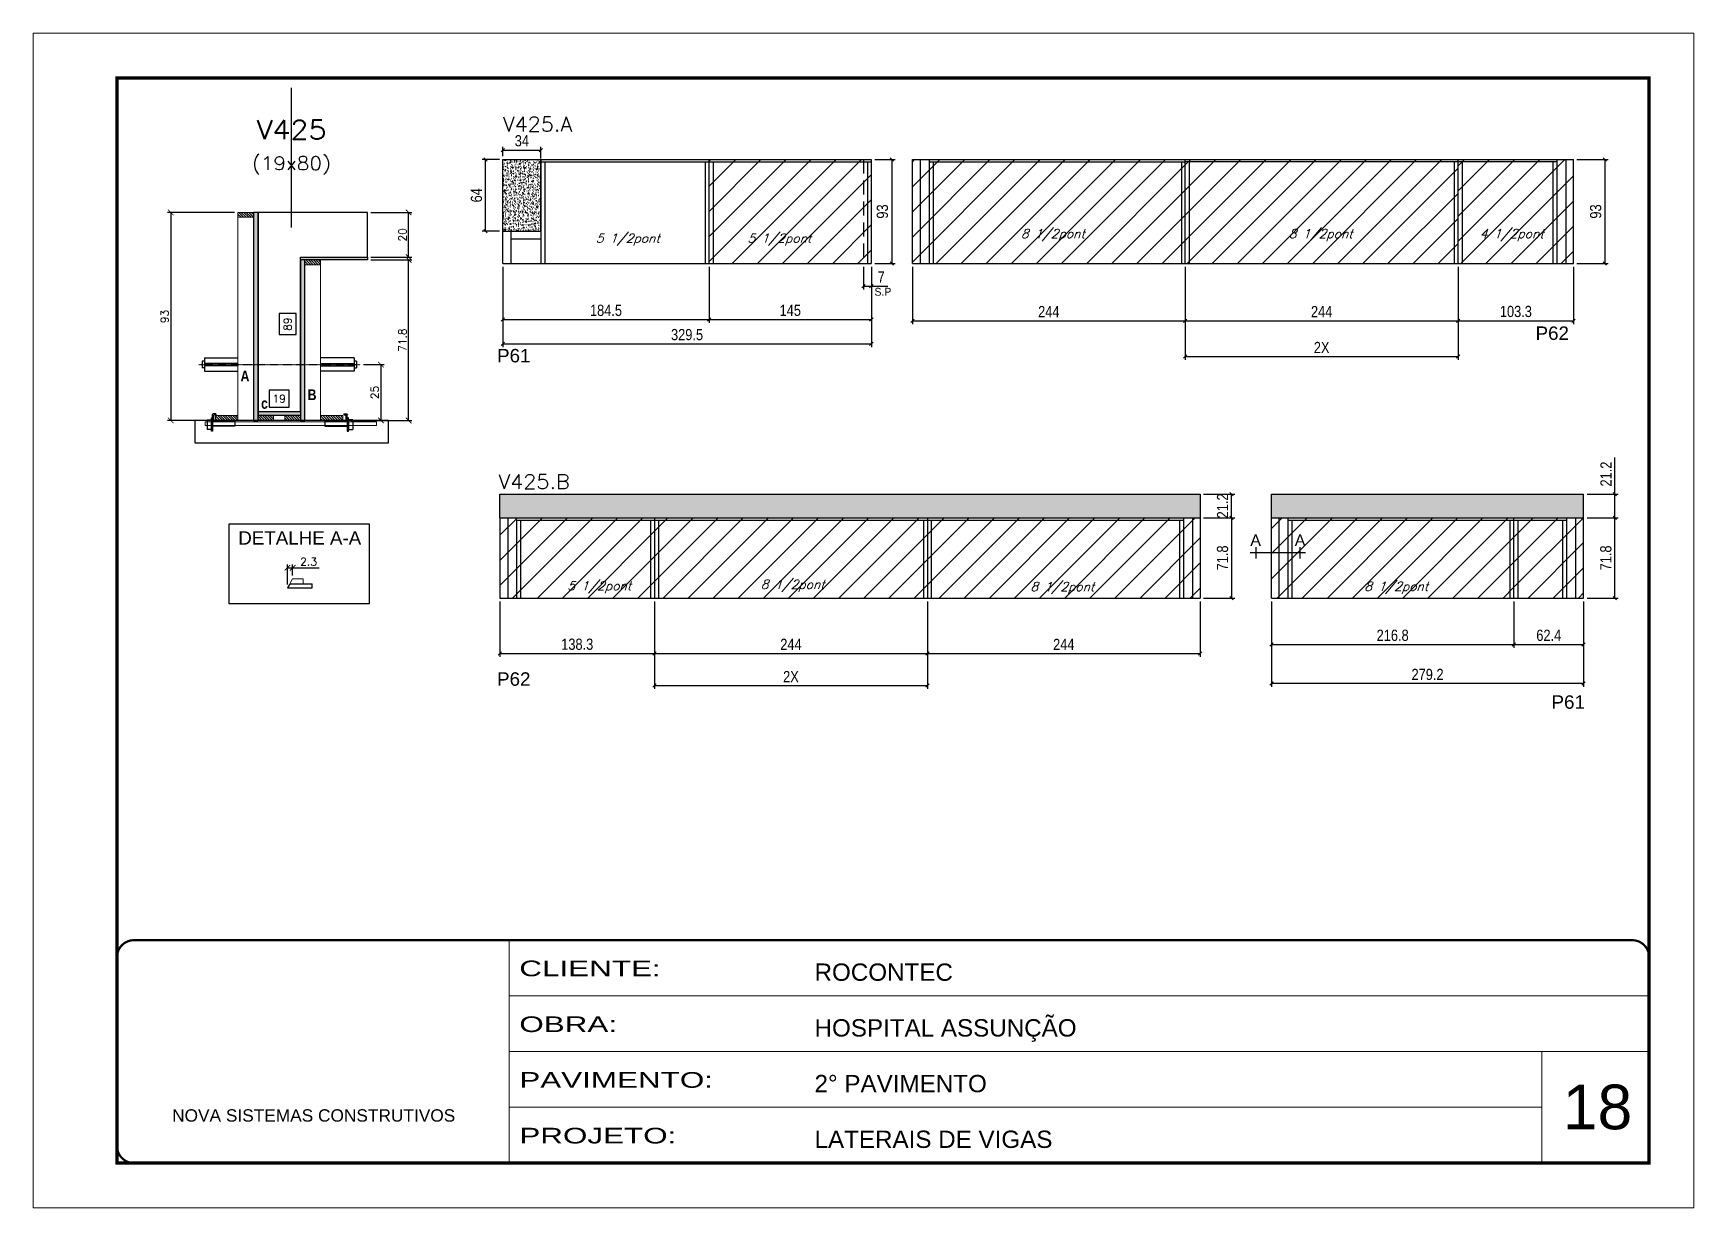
# Model space of a CAD drawing. Extents: x 137137 to 143418, y 10464 to 34486.
# Drawn here: x 138736 to 140221, y 28841 to 29891 of the extents above; entities that cross this region are included whole.
import ezdxf
from ezdxf.enums import TextEntityAlignment as Align

# ---------------------------------------------------------------- set-up
doc = ezdxf.new("R2010")
doc.units = 0
for name, pattern in [('CONTINUO', [0]), ('DASHED', [0.75, 0.5, -0.25]), ('HIDDEN', [0.375, 0.25, -0.125])]:
    doc.linetypes.add(name, pattern=pattern)
for name, color, linetype in [('5', 5, 'Continuous'), ('barrote', 251, 'Continuous'), ('COTA', 241, 'Continuous'), ('Cota Seção (2x)', 4, 'Continuous'), ('detalhes', 4, 'Continuous'), ('Painéis', 200, 'Continuous'), ('presilha', 1, 'Continuous'), ('Reaproveitamento', 251, 'Continuous'), ('SARR_2.2x7', 40, 'Continuous'), ('SARR_3.5x7', 81, 'Continuous'), ('TENSOR', 3, 'Continuous'), ('texto', 7, 'Continuous'), ('Texto de Titulo', 7, 'Continuous'), ('Texto Qtd Sarr', 242, 'Continuous')]:
    doc.layers.add(name, color=color, linetype=linetype)
for name, color, linetype, lineweight in [('CARIMBO', 255, 'Continuous', 9), ('CONCRETO', 251, 'Continuous', 25), ('Folhas', 255, 'Continuous', 9), ('Hachura', 251, 'Continuous', 9), ('Madeira', 126, 'Continuous', 18), ('Sarr 2.2x7', 40, 'Continuous', 9), ('SARRAFO DE PRESSAO', 251, 'DASHED', 9), ('SCO-___-LAJ', 2, 'Continuous', 0), ('Texto Seção', 7, 'Continuous', 15)]:
    doc.layers.add(name, color=color, linetype=linetype, lineweight=lineweight)
doc.styles.add('ARIAL', font='arial.ttf')
doc.styles.add('COTA TECNICA', font='techl___.ttf', dxfattribs={"height": 10})
doc.styles.add('REGUA-120', font='ROMANS.shx', dxfattribs={"height": 15})
doc.styles.add('Romans', font='romans.shx')
doc.styles.add('ROMAS860', font='ROMAS860.SHX')
doc.styles.get("Standard").update_dxf_attribs({"font": 'arial.ttf'})
doc.styles.add('TECNICA', font='techb___.ttf', dxfattribs={"height": 10})
doc.styles.add('Tecnologia', font='')
doc.styles.get('Tecnologia').set_extended_font_data('Forgotten Futurist')
doc.dimstyles.new('Cota Seção (2x)', dxfattribs={"dimtxt": 7, "dimasz": 5, "dimexe": 3, "dimexo": 3, "dimgap": 2, "dimtad": 3, "dimdec": 1, "dimlfac": 0.5, "dimzin": 12, "dimdsep": 46, "dimtxsty": 'Romans', "dimblk": 'ARCHTICK', "dimcen": 0, "dimclrd": 4, "dimclre": 4, "dimclrt": 1, "dimadec": 1, "dimazin": 3, "dimtfac": 1, "dimtdec": 1, "dimtmove": 0, "dimatfit": 3, "dimldrblk": 'OBLIQUE', "dimfxl": 1, "dimtolj": 1, "dimtzin": 12, "dimarcsym": 0})
doc.dimstyles.new('Cota Seção interna', dxfattribs={"dimtxt": 7, "dimasz": 6, "dimexe": 0.18, "dimexo": 2, "dimgap": -4, "dimtad": 3, "dimdec": 1, "dimlfac": 0.5, "dimzin": 12, "dimdsep": 46, "dimtxsty": 'Romans', "dimblk": 'ARCHTICK', "dimcen": 0.09, "dimse1": 1, "dimse2": 1, "dimsd1": 1, "dimsd2": 1, "dimclrd": 180, "dimclre": 5, "dimclrt": 1, "dimadec": 0, "dimazin": 3, "dimtfac": 1, "dimtdec": 1, "dimtofl": 0, "dimtmove": 0, "dimatfit": 3, "dimldrblk": 'ARCHTICK', "dimfxl": 1, "dimtolj": 1, "dimtzin": 0, "dimarcsym": 0})
doc.dimstyles.new('PAINEL', dxfattribs={"dimtxt": 10, "dimasz": 3, "dimexe": 3, "dimexo": 3, "dimgap": 3, "dimtad": 1, "dimdec": 1, "dimzin": 12, "dimdsep": 46, "dimtxsty": 'COTA TECNICA', "dimblk1": 'OBLIQUE', "dimblk2": 'OBLIQUE', "dimsah": 1, "dimcen": 0.9, "dimclrd": 4, "dimclre": 4, "dimclrt": 240, "dimadec": 1, "dimazin": 3, "dimtfac": 1, "dimtdec": 1, "dimtmove": 0, "dimatfit": 3, "dimfxl": 1, "dimtolj": 1, "dimtzin": 12, "dimarcsym": 0})
pattern_1 = [(45, (-1241.692, -2079.032), (-11.2253202, 11.2253202), [])]
pattern_2 = [(45, (1680.543, 47.504), (-11.2253202, 11.2253202), [])]
pattern_3 = [(45, (1646.038, 47.504), (-11.2253202, 11.2253202), [])]

msp = doc.modelspace()

# ---------------------------------------------------------------- texts
at = {"layer": '5', "linetype": 'Continuous'}
for s, p in [('P62', (140079.31, 29617.32)), ('P61', (139150.63, 29597.25)), ('P62', (139150.63, 29308.15)), ('P61', (140093.58, 29287.57))]:
    msp.add_text(s, height=12, rotation=0.00004, dxfattribs=at).set_placement(p)
at = {"layer": '5', "color": 7, "linetype": 'Continuous'}
msp.add_text('DETALHE A-A', height=12, rotation=359.99996, dxfattribs=at).set_placement((138919.18, 29434.29))
at = {"layer": 'CARIMBO', "style": 'ARIAL'}
msp.add_text('18', height=40, dxfattribs=at).set_placement((140103.65, 28911.62))
at = {"layer": 'detalhes', "style": 'TECNICA'}
for s, p in [('A', (138921.21, 29580.32)), ('B', (138981.18, 29563.48)), ('c', (138939.54, 29555.78))]:
    msp.add_text(s, height=9.6, rotation=360, dxfattribs=at).set_placement(p)
at = {"layer": 'detalhes', "color": 0, "linetype": 'Continuous', "style": 'ARIAL'}
for p in [(139828.95, 29438.33), (139868.71, 29438.33)]:
    msp.add_text('A', height=10.22, dxfattribs=at).set_placement(p, align=Align.MIDDLE_CENTER)
at = {"layer": 'texto', "color": 2, "char_height": 8, "attachment_point": 5, "style": 'Romans'}
for s, insert in [('{\\Q19;\\C256;8 1/2pont}', (139647.64, 29711.01)), ('{\\Q19;\\C256;8 1/2pont}', (139887.14, 29711.01)), ('{\\Q19;\\C256;4 1/2pont}', (140058, 29711.01)), ('{\\Q19;\\C256;5 1/2pont}', (139267.53, 29706.93)), ('{\\Q19;\\C256;5 1/2pont}', (139403.08, 29706.93)), ('{\\Q19;\\C256;5 1/2pont}', (139241.95, 29396.15)), ('{\\Q19;\\C256;8 1/2pont}', (139415, 29397.5)), ('{\\Q19;\\C256;8 1/2pont}', (139656.11, 29395.5)), ('{\\Q19;\\C256;8 1/2pont}', (139954.72, 29395.79))]:
    msp.add_mtext(s, dxfattribs=dict(at, insert=insert))
at = {"layer": 'texto', "color": 4, "insert": (139495.65, 29660.32), "char_height": 7, "attachment_point": 5, "style": 'ROMAS860'}
msp.add_mtext('S.P', dxfattribs=at)
at = {"layer": 'Texto Seção', "style": 'REGUA-120', "width": 1.05}
for s, p in [('V425.A', (139155.76, 29803.74)), ('V425.B', (139151.82, 29484.13))]:
    msp.add_text(s, height=13, dxfattribs=at).set_placement(p)

# ---------------------------------------------------------------- blocks, each defined once
blk = doc.blocks.new('9999999999')
at = {"color": 30, "linetype": 'CONTINUO'}
for p, q in [((98564.6, 34230.2), (98564.6, 34429.4)), ((98564.6, 34379.6), (99584, 34379.6)), ((98564.6, 34329.8), (99488, 34329.8)), ((99584, 34329.8), (99488, 34329.8)), ((99488, 34329.8), (99488, 34230.2)), ((98564.6, 34280), (99488, 34280))]:
    blk.add_line(p, q, dxfattribs=at)
at = {"color": 30, "linetype": 'CONTINUO', "const_width": 2}
blk.add_lwpolyline([(99584, 34230.2), (99584, 34414.4, 0.414214), (99569, 34429.4), (98229, 34429.4, 0.414214), (98214, 34414.4), (98214, 34245.2, 0.414214), (98229, 34230.2), (99584, 34230.2)], format="xyb", dxfattribs=at)
at = {"layer": 'Folhas'}
blk.add_lwpolyline([(98139, 34190.2), (99624, 34190.2), (99624, 35240.2), (98139, 35240.2)], close=True, dxfattribs=at)
at = {"layer": 'Folhas', "color": 30, "const_width": 3}
blk.add_lwpolyline([(98214, 34230.2), (99584, 34230.2), (99584, 35200.2), (98214, 35200.2)], close=True, dxfattribs=at)
at = {"color": 7, "linetype": 'Continuous', "ltscale": 5, "style": 'ARIAL'}
for s, height, p in [('ROCONTEC', 15.48, (98837.7, 34393.1)), ('HOSPITAL ASSUNÇÃO', 15.483, (98837.7, 34343.3)), ('2° PAVIMENTO', 15.483, (98837.7, 34293.5)), ('NOVA SISTEMAS CONSTRUTIVOS', 11.059, (98263.2, 34267.2)), ('LATERAIS DE VIGAS', 15.483, (98837.7, 34243.7))]:
    blk.add_text(s, height=height, dxfattribs=at).set_placement(p)
at = {"layer": 'Folhas', "color": 7, "style": 'Tecnologia', "width": 1.5}
for s, p in [('CLIENTE:', (98573.7, 34397.2)), ('OBRA:', (98573.7, 34347.3)), ('PAVIMENTO:', (98573.7, 34297.5)), ('PROJETO:', (98573.7, 34247.7))]:
    blk.add_text(s, height=14, dxfattribs=at).set_placement(p)
blk = doc.blocks.new('titulo1')
at = {"layer": 'Defpoints', "color": 252, "linetype": 'HIDDEN', "ltscale": 2}
blk.add_line((0, 0), (0, 125), dxfattribs=at)
at = {"layer": 'Defpoints', "style": 'Romans', "oblique": 15}
blk.add_attdef('FOLHA', text='', height=10, dxfattribs=at).set_placement((0, 15.6), align=Align.MIDDLE_CENTER)
at = {"layer": 'Texto Qtd Sarr', "color": 3, "style": 'Romans', "oblique": 15}
for tag, height, p in [('TITULO', 17, (0, 71.4)), ('SEÇÃO', 12, (0, 41.5))]:
    blk.add_attdef(tag, text='', height=height, dxfattribs=at).set_placement(p, align=Align.MIDDLE_CENTER)
blk = doc.blocks.new('_ArchTick')
at = {"color": 0, "linetype": 'ByBlock', "const_width": 0.15}
blk.add_lwpolyline([(-0.5, -0.5), (0.5, 0.5)], dxfattribs=at)
blk = doc.blocks.new('*D123')
at = {"layer": 'COTA', "color": 4, "lineweight": -2, "transparency": 16777216}
for p, q in [((139037.8, 29688.9), (139074.5, 29688.9)), ((139071.5, 29545.3), (139071.5, 29688.9)), ((139020.2, 29545.3), (139074.5, 29545.3))]:
    blk.add_line(p, q, dxfattribs=at)
at = {"layer": 'Defpoints', "color": 0, "transparency": 16777216}
for p in [(139034.8, 29688.9), (139071.5, 29688.9), (139017.2, 29545.3)]:
    blk.add_point(p, dxfattribs=at)
at = {"layer": 'COTA', "color": 4, "lineweight": -2, "transparency": 16777216, "xscale": 5, "yscale": 5, "zscale": 5}
for p, rotation in [((139071.5, 29688.9), 90), ((139071.5, 29545.3), 270)]:
    blk.add_blockref('_ArchTick', p, dxfattribs=dict(at, rotation=rotation))
at = {"layer": 'COTA', "color": 1, "transparency": 16777216, "insert": (139066, 29617.1), "char_height": 7, "attachment_point": 5, "rotation": 90, "style": 'Romans'}
blk.add_mtext('\\A1;71.8', dxfattribs=at)
blk = doc.blocks.new('_Oblique')
at = {"color": 0, "linetype": 'ByBlock', "lineweight": -2}
blk.add_line((-0.5, -0.5), (0.5, 0.5), dxfattribs=at)
blk = doc.blocks.new('*D124')
at = {"layer": 'COTA', "color": 4, "lineweight": -2, "transparency": 16777216}
for p, q in [((139037.8, 29731.3), (139074.5, 29731.3)), ((139071.5, 29691.3), (139071.5, 29731.3)), ((139037.8, 29691.3), (139074.5, 29691.3))]:
    blk.add_line(p, q, dxfattribs=at)
at = {"layer": 'Defpoints', "color": 0, "transparency": 16777216}
for p in [(139034.8, 29731.3), (139071.5, 29731.3), (139034.8, 29691.3)]:
    blk.add_point(p, dxfattribs=at)
at = {"layer": 'COTA', "color": 4, "lineweight": -2, "transparency": 16777216, "xscale": 5, "yscale": 5, "zscale": 5}
for p, rotation in [((139071.5, 29731.3), 90), ((139071.5, 29691.3), 270)]:
    blk.add_blockref('_ArchTick', p, dxfattribs=dict(at, rotation=rotation))
at = {"layer": 'COTA', "color": 1, "transparency": 16777216, "insert": (139066, 29711.3), "char_height": 7, "attachment_point": 5, "rotation": 90, "style": 'Romans'}
blk.add_mtext('\\A1;20', dxfattribs=at)
blk = doc.blocks.new('*D125')
at = {"layer": 'Cota Seção (2x)', "color": 180, "lineweight": -2, "transparency": 16777216}
for p, q in [((138970.8, 29641), (138955.8, 29641)), ((138955.8, 29641), (138955.8, 29622)), ((138970.8, 29622), (138970.8, 29641)), ((138955.8, 29622), (138970.8, 29622))]:
    blk.add_line(p, q, dxfattribs=at)
at = {"layer": 'Defpoints', "color": 0, "transparency": 16777216}
for p in [(138974.8, 29731.3), (138974.8, 29731.3), (138974.8, 29553.3)]:
    blk.add_point(p, dxfattribs=at)
at = {"layer": 'Cota Seção (2x)', "color": 1, "transparency": 16777216, "insert": (138963.3, 29631.5), "char_height": 7, "attachment_point": 5, "rotation": 90, "style": 'Romans'}
blk.add_mtext('\\A1;89', dxfattribs=at)
blk = doc.blocks.new('PRESILHA METÁLICA 1')
at = {"layer": 'presilha'}
for p, q in [((0, 13), (6, 13)), ((0, 13), (0, 0)), ((6, 0), (0, 0)), ((6, 15.5), (7.5, 15.5)), ((6, -2.5), (6, 15.5)), ((6, 13), (6, 0)), ((7.5, 10.6), (7.5, 19.9)), ((7.5, 15.5), (7.5, -2.5)), ((37.5, 4.1), (7.5, 4.1)), ((12, 21), (8.6, 21)), ((9, 11.6), (9, 18.9)), ((12, 19.5), (9.6, 19.5)), ((37.5, 11), (9.6, 11)), ((12, 21), (12, 19.5)), ((37.5, 11), (37.5, 4.1)), ((7.5, -2.5), (6, -2.5))]:
    blk.add_line(p, q, dxfattribs=at)
for centre, radius, start, end in [((8.6, 19.9), 1.14, 90, 180), ((9.6, 18.9), 0.57, 90, 180), ((9.6, 11.6), 0.57, 180, 270)]:
    blk.add_arc(centre, radius, start, end, dxfattribs=at)
blk = doc.blocks.new('*D126')
at = {"layer": 'Cota Seção (2x)', "color": 180, "lineweight": -2, "transparency": 16777216}
for p, q in [((138964.8, 29572.3), (138946.8, 29572.3)), ((138946.8, 29572.3), (138946.8, 29557.3)), ((138964.8, 29557.3), (138964.8, 29572.3)), ((138946.8, 29557.3), (138964.8, 29557.3))]:
    blk.add_line(p, q, dxfattribs=at)
at = {"layer": 'Defpoints', "color": 0, "transparency": 16777216}
for p in [(138974.8, 29553.3), (138936.8, 29545.3), (138974.8, 29545.3)]:
    blk.add_point(p, dxfattribs=at)
at = {"layer": 'Cota Seção (2x)', "color": 1, "transparency": 16777216, "insert": (138955.8, 29564.8), "char_height": 7, "attachment_point": 5, "style": 'Romans'}
blk.add_mtext('\\A1;19', dxfattribs=at)
blk = doc.blocks.new('*D127')
at = {"layer": 'COTA', "color": 4, "lineweight": -2, "transparency": 16777216}
for p, q in [((138915.8, 29731.3), (138855.8, 29731.3)), ((138858.8, 29731.3), (138858.8, 29545.3)), ((138915.8, 29545.3), (138855.8, 29545.3))]:
    blk.add_line(p, q, dxfattribs=at)
at = {"layer": 'Defpoints', "color": 0, "transparency": 16777216}
for p in [(138918.8, 29731.3), (138858.8, 29545.3), (138918.8, 29545.3)]:
    blk.add_point(p, dxfattribs=at)
at = {"layer": 'COTA', "color": 4, "lineweight": -2, "transparency": 16777216, "xscale": 5, "yscale": 5, "zscale": 5}
for p, rotation in [((138858.8, 29731.3), 90), ((138858.8, 29545.3), 270)]:
    blk.add_blockref('_ArchTick', p, dxfattribs=dict(at, rotation=rotation))
at = {"layer": 'COTA', "color": 1, "transparency": 16777216, "insert": (138853.3, 29638.3), "char_height": 7, "attachment_point": 5, "rotation": 90, "style": 'Romans'}
blk.add_mtext('\\A1;93', dxfattribs=at)
blk = doc.blocks.new('*D128')
at = {"layer": 'COTA', "color": 4, "lineweight": -2, "transparency": 16777216}
for p, q in [((139031.1, 29595.3), (139049.7, 29595.3)), ((139046.7, 29595.3), (139046.7, 29545.3)), ((139031.1, 29545.3), (139049.7, 29545.3))]:
    blk.add_line(p, q, dxfattribs=at)
at = {"layer": 'Defpoints', "color": 0, "transparency": 16777216}
for p in [(139028.1, 29595.3), (139028.1, 29545.3), (139046.7, 29545.3)]:
    blk.add_point(p, dxfattribs=at)
at = {"layer": 'COTA', "color": 4, "lineweight": -2, "transparency": 16777216, "xscale": 5, "yscale": 5, "zscale": 5}
for p, rotation in [((139046.7, 29595.3), 90), ((139046.7, 29545.3), 270)]:
    blk.add_blockref('_ArchTick', p, dxfattribs=dict(at, rotation=rotation))
at = {"layer": 'COTA', "color": 1, "transparency": 16777216, "insert": (139041.2, 29570.3), "char_height": 7, "attachment_point": 5, "rotation": 90, "style": 'Romans'}
blk.add_mtext('\\A1;25', dxfattribs=at)
blk = doc.blocks.new('*D131')
at = {"layer": 'COTA', "color": 4, "lineweight": -2, "ltscale": 25, "transparency": 16777216}
for p, q in [((139522, 29682.6), (139522, 29631.5)), ((139766, 29682.6), (139766, 29631.5)), ((139522, 29634.5), (139766, 29634.5))]:
    blk.add_line(p, q, dxfattribs=at)
at = {"layer": 'Defpoints', "color": 0, "ltscale": 25, "transparency": 16777216}
for p in [(139522, 29685.6), (139766, 29685.6), (139766, 29634.5)]:
    blk.add_point(p, dxfattribs=at)
at = {"layer": 'COTA', "color": 4, "lineweight": -2, "ltscale": 25, "transparency": 16777216, "xscale": 3, "yscale": 3, "zscale": 3, "rotation": 180}
blk.add_blockref('_Oblique', (139522, 29634.5), dxfattribs=at)
at = {"layer": 'COTA', "color": 4, "lineweight": -2, "ltscale": 25, "transparency": 16777216, "xscale": 3, "yscale": 3, "zscale": 3}
blk.add_blockref('_Oblique', (139766, 29634.5), dxfattribs=at)
at = {"layer": 'COTA', "color": 240, "ltscale": 25, "transparency": 16777216, "insert": (139644, 29642.6), "char_height": 10, "attachment_point": 5, "style": 'COTA TECNICA'}
blk.add_mtext('\\A1;244', dxfattribs=at)
blk = doc.blocks.new('*D132')
at = {"layer": 'COTA', "color": 4, "lineweight": -2, "ltscale": 25, "transparency": 16777216}
for p, q in [((139766, 29682.6), (139766, 29631.5)), ((140010, 29682.6), (140010, 29631.5)), ((139766, 29634.5), (140010, 29634.5))]:
    blk.add_line(p, q, dxfattribs=at)
at = {"layer": 'Defpoints', "color": 0, "ltscale": 25, "transparency": 16777216}
for p in [(139766, 29685.6), (140010, 29685.6), (140010, 29634.5)]:
    blk.add_point(p, dxfattribs=at)
at = {"layer": 'COTA', "color": 4, "lineweight": -2, "ltscale": 25, "transparency": 16777216, "xscale": 3, "yscale": 3, "zscale": 3, "rotation": 180}
blk.add_blockref('_Oblique', (139766, 29634.5), dxfattribs=at)
at = {"layer": 'COTA', "color": 4, "lineweight": -2, "ltscale": 25, "transparency": 16777216, "xscale": 3, "yscale": 3, "zscale": 3}
blk.add_blockref('_Oblique', (140010, 29634.5), dxfattribs=at)
at = {"layer": 'COTA', "color": 240, "ltscale": 25, "transparency": 16777216, "insert": (139888, 29642.6), "char_height": 10, "attachment_point": 5, "style": 'COTA TECNICA'}
blk.add_mtext('\\A1;244', dxfattribs=at)
blk = doc.blocks.new('*D133')
at = {"layer": 'COTA', "color": 4, "lineweight": -2, "ltscale": 25, "transparency": 16777216}
for p, q in [((140116.3, 29778.6), (140144.3, 29778.6)), ((140141.3, 29778.6), (140141.3, 29685.6)), ((140116.3, 29685.6), (140144.3, 29685.6))]:
    blk.add_line(p, q, dxfattribs=at)
at = {"layer": 'Defpoints', "color": 0, "ltscale": 25, "transparency": 16777216}
for p in [(140113.3, 29778.6), (140113.3, 29685.6), (140141.3, 29685.6)]:
    blk.add_point(p, dxfattribs=at)
at = {"layer": 'COTA', "color": 4, "lineweight": -2, "ltscale": 25, "transparency": 16777216, "xscale": 3, "yscale": 3, "zscale": 3}
for p, rotation in [((140141.3, 29778.6), 90), ((140141.3, 29685.6), 270)]:
    blk.add_blockref('_Oblique', p, dxfattribs=dict(at, rotation=rotation))
at = {"layer": 'COTA', "color": 240, "ltscale": 25, "transparency": 16777216, "insert": (140133.1, 29732.1), "char_height": 10, "attachment_point": 5, "rotation": 90, "style": 'COTA TECNICA'}
blk.add_mtext('\\A1;93', dxfattribs=at)
blk = doc.blocks.new('*D129')
at = {"layer": 'COTA', "color": 4, "lineweight": -2, "ltscale": 25, "transparency": 16777216}
for p, q in [((139766, 29682.6), (139766, 29599.5)), ((140010, 29682.6), (140010, 29599.5)), ((139766, 29602.5), (140010, 29602.5))]:
    blk.add_line(p, q, dxfattribs=at)
at = {"layer": 'Defpoints', "color": 0, "ltscale": 25, "transparency": 16777216}
for p in [(139766, 29685.6), (140010, 29685.6), (140010, 29602.5)]:
    blk.add_point(p, dxfattribs=at)
at = {"layer": 'COTA', "color": 4, "lineweight": -2, "ltscale": 25, "transparency": 16777216, "xscale": 3, "yscale": 3, "zscale": 3, "rotation": 180}
blk.add_blockref('_Oblique', (139766, 29602.5), dxfattribs=at)
at = {"layer": 'COTA', "color": 4, "lineweight": -2, "ltscale": 25, "transparency": 16777216, "xscale": 3, "yscale": 3, "zscale": 3}
blk.add_blockref('_Oblique', (140010, 29602.5), dxfattribs=at)
at = {"layer": 'COTA', "color": 240, "ltscale": 25, "transparency": 16777216, "insert": (139888, 29610.5), "char_height": 10, "attachment_point": 5, "style": 'COTA TECNICA'}
blk.add_mtext('\\A1;2X', dxfattribs=at)
blk = doc.blocks.new('*D130')
at = {"layer": 'COTA', "color": 4, "lineweight": -2, "ltscale": 25, "transparency": 16777216}
for p, q in [((140010, 29682.6), (140010, 29631.5)), ((140113.3, 29682.6), (140113.3, 29631.5)), ((140010, 29634.5), (140113.3, 29634.5))]:
    blk.add_line(p, q, dxfattribs=at)
at = {"layer": 'Defpoints', "color": 0, "ltscale": 25, "transparency": 16777216}
for p in [(140010, 29685.6), (140113.3, 29685.6), (140113.3, 29634.5)]:
    blk.add_point(p, dxfattribs=at)
at = {"layer": 'COTA', "color": 4, "lineweight": -2, "ltscale": 25, "transparency": 16777216, "xscale": 3, "yscale": 3, "zscale": 3, "rotation": 180}
blk.add_blockref('_Oblique', (140010, 29634.5), dxfattribs=at)
at = {"layer": 'COTA', "color": 4, "lineweight": -2, "ltscale": 25, "transparency": 16777216, "xscale": 3, "yscale": 3, "zscale": 3}
blk.add_blockref('_Oblique', (140113.3, 29634.5), dxfattribs=at)
at = {"layer": 'COTA', "color": 240, "ltscale": 25, "transparency": 16777216, "insert": (140061.7, 29642.7), "char_height": 10, "attachment_point": 5, "style": 'COTA TECNICA'}
blk.add_mtext('\\A1;103.3', dxfattribs=at)
blk = doc.blocks.new('*D134')
at = {"layer": 'COTA', "color": 4, "lineweight": -2, "ltscale": 25, "transparency": 16777216}
for p, q in [((139488.3, 29778.6), (139506.5, 29778.6)), ((139503.5, 29778.6), (139503.5, 29685.6)), ((139488.3, 29685.6), (139506.5, 29685.6))]:
    blk.add_line(p, q, dxfattribs=at)
at = {"layer": 'Defpoints', "color": 0, "ltscale": 25, "transparency": 16777216}
for p in [(139485.3, 29778.6), (139485.3, 29685.6), (139503.5, 29685.6)]:
    blk.add_point(p, dxfattribs=at)
at = {"layer": 'COTA', "color": 4, "lineweight": -2, "ltscale": 25, "transparency": 16777216, "xscale": 3, "yscale": 3, "zscale": 3}
for p, rotation in [((139503.5, 29778.6), 90), ((139503.5, 29685.6), 270)]:
    blk.add_blockref('_Oblique', p, dxfattribs=dict(at, rotation=rotation))
at = {"layer": 'COTA', "color": 240, "ltscale": 25, "transparency": 16777216, "insert": (139495.2, 29732.1), "char_height": 10, "attachment_point": 5, "rotation": 90, "style": 'COTA TECNICA'}
blk.add_mtext('\\A1;93', dxfattribs=at)
blk = doc.blocks.new('*D137')
at = {"layer": 'COTA', "color": 4, "lineweight": -2, "ltscale": 25, "transparency": 16777216}
for p, q in [((139155.8, 29682.6), (139155.8, 29610.7)), ((139485.3, 29682.6), (139485.3, 29610.7)), ((139155.8, 29613.7), (139485.3, 29613.7))]:
    blk.add_line(p, q, dxfattribs=at)
at = {"layer": 'Defpoints', "color": 0, "ltscale": 25, "transparency": 16777216}
for p in [(139155.8, 29685.6), (139485.3, 29685.6), (139485.3, 29613.7)]:
    blk.add_point(p, dxfattribs=at)
at = {"layer": 'COTA', "color": 4, "lineweight": -2, "ltscale": 25, "transparency": 16777216, "xscale": 3, "yscale": 3, "zscale": 3, "rotation": 180}
blk.add_blockref('_Oblique', (139155.8, 29613.7), dxfattribs=at)
at = {"layer": 'COTA', "color": 4, "lineweight": -2, "ltscale": 25, "transparency": 16777216, "xscale": 3, "yscale": 3, "zscale": 3}
blk.add_blockref('_Oblique', (139485.3, 29613.7), dxfattribs=at)
at = {"layer": 'COTA', "color": 240, "ltscale": 25, "transparency": 16777216, "insert": (139320.5, 29622), "char_height": 10, "attachment_point": 5, "style": 'COTA TECNICA'}
blk.add_mtext('\\A1;329.5', dxfattribs=at)
blk = doc.blocks.new('*D138')
at = {"layer": 'COTA', "color": 4, "lineweight": -2, "ltscale": 25, "transparency": 16777216}
for p, q in [((139155.8, 29682.6), (139155.8, 29632.6)), ((139340.3, 29682.6), (139340.3, 29632.6)), ((139155.8, 29635.6), (139340.3, 29635.6))]:
    blk.add_line(p, q, dxfattribs=at)
at = {"layer": 'Defpoints', "color": 0, "ltscale": 25, "transparency": 16777216}
for p in [(139155.8, 29685.6), (139340.3, 29685.6), (139340.3, 29635.6)]:
    blk.add_point(p, dxfattribs=at)
at = {"layer": 'COTA', "color": 4, "lineweight": -2, "ltscale": 25, "transparency": 16777216, "xscale": 3, "yscale": 3, "zscale": 3, "rotation": 180}
blk.add_blockref('_Oblique', (139155.8, 29635.6), dxfattribs=at)
at = {"layer": 'COTA', "color": 4, "lineweight": -2, "ltscale": 25, "transparency": 16777216, "xscale": 3, "yscale": 3, "zscale": 3}
blk.add_blockref('_Oblique', (139340.3, 29635.6), dxfattribs=at)
at = {"layer": 'COTA', "color": 240, "ltscale": 25, "transparency": 16777216, "insert": (139248, 29643.7), "char_height": 10, "attachment_point": 5, "style": 'COTA TECNICA'}
blk.add_mtext('\\A1;184.5', dxfattribs=at)
blk = doc.blocks.new('*D139')
at = {"layer": 'COTA', "color": 4, "lineweight": -2, "ltscale": 25, "transparency": 16777216}
for p, q in [((139340.3, 29682.6), (139340.3, 29632.6)), ((139485.3, 29682.6), (139485.3, 29632.6)), ((139340.3, 29635.6), (139485.3, 29635.6))]:
    blk.add_line(p, q, dxfattribs=at)
at = {"layer": 'Defpoints', "color": 0, "ltscale": 25, "transparency": 16777216}
for p in [(139340.3, 29685.6), (139485.3, 29685.6), (139485.3, 29635.6)]:
    blk.add_point(p, dxfattribs=at)
at = {"layer": 'COTA', "color": 4, "lineweight": -2, "ltscale": 25, "transparency": 16777216, "xscale": 3, "yscale": 3, "zscale": 3, "rotation": 180}
blk.add_blockref('_Oblique', (139340.3, 29635.6), dxfattribs=at)
at = {"layer": 'COTA', "color": 4, "lineweight": -2, "ltscale": 25, "transparency": 16777216, "xscale": 3, "yscale": 3, "zscale": 3}
blk.add_blockref('_Oblique', (139485.3, 29635.6), dxfattribs=at)
at = {"layer": 'COTA', "color": 240, "ltscale": 25, "transparency": 16777216, "insert": (139412.8, 29643.7), "char_height": 10, "attachment_point": 5, "style": 'COTA TECNICA'}
blk.add_mtext('\\A1;145', dxfattribs=at)
blk = doc.blocks.new('*D140')
at = {"layer": 'COTA', "color": 4, "lineweight": -2, "ltscale": 25, "transparency": 16777216}
for p, q in [((139153.1, 29383.5), (139153.1, 29334)), ((139291.4, 29383.5), (139291.4, 29334)), ((139153.1, 29337), (139291.4, 29337))]:
    blk.add_line(p, q, dxfattribs=at)
at = {"layer": 'Defpoints', "color": 0, "ltscale": 25, "transparency": 16777216}
for p in [(139153.1, 29386.5), (139291.4, 29386.5), (139291.4, 29337)]:
    blk.add_point(p, dxfattribs=at)
at = {"layer": 'COTA', "color": 4, "lineweight": -2, "ltscale": 25, "transparency": 16777216, "xscale": 3, "yscale": 3, "zscale": 3, "rotation": 180}
blk.add_blockref('_Oblique', (139153.1, 29337), dxfattribs=at)
at = {"layer": 'COTA', "color": 4, "lineweight": -2, "ltscale": 25, "transparency": 16777216, "xscale": 3, "yscale": 3, "zscale": 3}
blk.add_blockref('_Oblique', (139291.4, 29337), dxfattribs=at)
at = {"layer": 'COTA', "color": 240, "ltscale": 25, "transparency": 16777216, "insert": (139222.3, 29345.2), "char_height": 10, "attachment_point": 5, "style": 'COTA TECNICA'}
blk.add_mtext('\\A1;138.3', dxfattribs=at)
blk = doc.blocks.new('*D141')
at = {"layer": 'COTA', "color": 4, "lineweight": -2, "ltscale": 25, "transparency": 16777216}
for p, q in [((139291.4, 29383.5), (139291.4, 29334)), ((139535.4, 29383.5), (139535.4, 29334)), ((139291.4, 29337), (139535.4, 29337))]:
    blk.add_line(p, q, dxfattribs=at)
at = {"layer": 'Defpoints', "color": 0, "ltscale": 25, "transparency": 16777216}
for p in [(139291.4, 29386.5), (139535.4, 29386.5), (139535.4, 29337)]:
    blk.add_point(p, dxfattribs=at)
at = {"layer": 'COTA', "color": 4, "lineweight": -2, "ltscale": 25, "transparency": 16777216, "xscale": 3, "yscale": 3, "zscale": 3, "rotation": 180}
blk.add_blockref('_Oblique', (139291.4, 29337), dxfattribs=at)
at = {"layer": 'COTA', "color": 4, "lineweight": -2, "ltscale": 25, "transparency": 16777216, "xscale": 3, "yscale": 3, "zscale": 3}
blk.add_blockref('_Oblique', (139535.4, 29337), dxfattribs=at)
at = {"layer": 'COTA', "color": 240, "ltscale": 25, "transparency": 16777216, "insert": (139413.4, 29345.1), "char_height": 10, "attachment_point": 5, "style": 'COTA TECNICA'}
blk.add_mtext('\\A1;244', dxfattribs=at)
blk = doc.blocks.new('*D142')
at = {"layer": 'COTA', "color": 4, "lineweight": -2, "ltscale": 25, "transparency": 16777216}
for p, q in [((139535.4, 29383.5), (139535.4, 29334)), ((139779.4, 29383.5), (139779.4, 29334)), ((139535.4, 29337), (139779.4, 29337))]:
    blk.add_line(p, q, dxfattribs=at)
at = {"layer": 'Defpoints', "color": 0, "ltscale": 25, "transparency": 16777216}
for p in [(139535.4, 29386.5), (139779.4, 29386.5), (139779.4, 29337)]:
    blk.add_point(p, dxfattribs=at)
at = {"layer": 'COTA', "color": 4, "lineweight": -2, "ltscale": 25, "transparency": 16777216, "xscale": 3, "yscale": 3, "zscale": 3, "rotation": 180}
blk.add_blockref('_Oblique', (139535.4, 29337), dxfattribs=at)
at = {"layer": 'COTA', "color": 4, "lineweight": -2, "ltscale": 25, "transparency": 16777216, "xscale": 3, "yscale": 3, "zscale": 3}
blk.add_blockref('_Oblique', (139779.4, 29337), dxfattribs=at)
at = {"layer": 'COTA', "color": 240, "ltscale": 25, "transparency": 16777216, "insert": (139657.4, 29345.1), "char_height": 10, "attachment_point": 5, "style": 'COTA TECNICA'}
blk.add_mtext('\\A1;244', dxfattribs=at)
blk = doc.blocks.new('*D143')
at = {"layer": 'COTA', "color": 4, "lineweight": -2, "ltscale": 25, "transparency": 16777216}
for p, q in [((139843.1, 29383.5), (139843.1, 29342.1)), ((140059.9, 29383.5), (140059.9, 29342.1)), ((139843.1, 29345.1), (140059.9, 29345.1))]:
    blk.add_line(p, q, dxfattribs=at)
at = {"layer": 'Defpoints', "color": 0, "ltscale": 25, "transparency": 16777216}
for p in [(139843.1, 29386.5), (140059.9, 29386.5), (140059.9, 29345.1)]:
    blk.add_point(p, dxfattribs=at)
at = {"layer": 'COTA', "color": 4, "lineweight": -2, "ltscale": 25, "transparency": 16777216, "xscale": 3, "yscale": 3, "zscale": 3, "rotation": 180}
blk.add_blockref('_Oblique', (139843.1, 29345.1), dxfattribs=at)
at = {"layer": 'COTA', "color": 4, "lineweight": -2, "ltscale": 25, "transparency": 16777216, "xscale": 3, "yscale": 3, "zscale": 3}
blk.add_blockref('_Oblique', (140059.9, 29345.1), dxfattribs=at)
at = {"layer": 'COTA', "color": 240, "ltscale": 25, "transparency": 16777216, "insert": (139951.5, 29353.2), "char_height": 10, "attachment_point": 5, "style": 'COTA TECNICA'}
blk.add_mtext('\\A1;216.8', dxfattribs=at)
blk = doc.blocks.new('*D144')
at = {"layer": 'COTA', "color": 4, "lineweight": -2, "ltscale": 25, "transparency": 16777216}
for p, q in [((139291.4, 29383.5), (139291.4, 29305.3)), ((139535.4, 29383.5), (139535.4, 29305.3)), ((139291.4, 29308.3), (139535.4, 29308.3))]:
    blk.add_line(p, q, dxfattribs=at)
at = {"layer": 'Defpoints', "color": 0, "ltscale": 25, "transparency": 16777216}
for p in [(139291.4, 29386.5), (139535.4, 29386.5), (139535.4, 29308.3)]:
    blk.add_point(p, dxfattribs=at)
at = {"layer": 'COTA', "color": 4, "lineweight": -2, "ltscale": 25, "transparency": 16777216, "xscale": 3, "yscale": 3, "zscale": 3, "rotation": 180}
blk.add_blockref('_Oblique', (139291.4, 29308.3), dxfattribs=at)
at = {"layer": 'COTA', "color": 4, "lineweight": -2, "ltscale": 25, "transparency": 16777216, "xscale": 3, "yscale": 3, "zscale": 3}
blk.add_blockref('_Oblique', (139535.4, 29308.3), dxfattribs=at)
at = {"layer": 'COTA', "color": 240, "ltscale": 25, "transparency": 16777216, "insert": (139413.4, 29316.3), "char_height": 10, "attachment_point": 5, "style": 'COTA TECNICA'}
blk.add_mtext('\\A1;2X', dxfattribs=at)
blk = doc.blocks.new('*D145')
at = {"layer": 'COTA', "color": 4, "lineweight": -2, "ltscale": 25, "transparency": 16777216}
for p, q in [((140125.3, 29458.3), (140153.3, 29458.3)), ((140150.3, 29386.5), (140150.3, 29458.3)), ((140125.3, 29386.5), (140153.3, 29386.5))]:
    blk.add_line(p, q, dxfattribs=at)
at = {"layer": 'Defpoints', "color": 0, "ltscale": 25, "transparency": 16777216}
for p in [(140122.3, 29458.3), (140150.3, 29458.3), (140122.3, 29386.5)]:
    blk.add_point(p, dxfattribs=at)
at = {"layer": 'COTA', "color": 4, "lineweight": -2, "ltscale": 25, "transparency": 16777216, "xscale": 3, "yscale": 3, "zscale": 3}
for p, rotation in [((140150.3, 29458.3), 90), ((140150.3, 29386.5), 270)]:
    blk.add_blockref('_Oblique', p, dxfattribs=dict(at, rotation=rotation))
at = {"layer": 'COTA', "color": 240, "ltscale": 25, "transparency": 16777216, "insert": (140142.2, 29422.4), "char_height": 10, "attachment_point": 5, "rotation": 90, "style": 'COTA TECNICA'}
blk.add_mtext('\\A1;71.8', dxfattribs=at)
blk = doc.blocks.new('*D146')
at = {"layer": 'COTA', "color": 4, "lineweight": -2, "ltscale": 25, "transparency": 16777216}
for p, q in [((140150.3, 29479.5), (140150.3, 29512.2)), ((140125.3, 29479.5), (140153.3, 29479.5)), ((140150.3, 29458.3), (140150.3, 29479.5)), ((140125.3, 29458.3), (140153.3, 29458.3))]:
    blk.add_line(p, q, dxfattribs=at)
at = {"layer": 'Defpoints', "color": 0, "ltscale": 25, "transparency": 16777216}
for p in [(140122.3, 29479.5), (140150.3, 29479.5), (140122.3, 29458.3)]:
    blk.add_point(p, dxfattribs=at)
at = {"layer": 'COTA', "color": 4, "lineweight": -2, "ltscale": 25, "transparency": 16777216, "xscale": 3, "yscale": 3, "zscale": 3}
for p, rotation in [((140150.3, 29479.5), 90), ((140150.3, 29458.3), 270)]:
    blk.add_blockref('_Oblique', p, dxfattribs=dict(at, rotation=rotation))
at = {"layer": 'COTA', "color": 240, "ltscale": 25, "transparency": 16777216, "insert": (140142.3, 29497.4), "char_height": 10, "attachment_point": 5, "rotation": 90, "style": 'COTA TECNICA'}
blk.add_mtext('\\A1;21.2', dxfattribs=at)
blk = doc.blocks.new('*D147')
at = {"layer": 'COTA', "color": 4, "lineweight": -2, "ltscale": 25, "transparency": 16777216}
for p, q in [((139782.4, 29458.3), (139810.5, 29458.3)), ((139807.5, 29458.3), (139807.5, 29386.5)), ((139782.4, 29386.5), (139810.5, 29386.5))]:
    blk.add_line(p, q, dxfattribs=at)
at = {"layer": 'Defpoints', "color": 0, "ltscale": 25, "transparency": 16777216}
for p in [(139779.4, 29458.3), (139779.4, 29386.5), (139807.5, 29386.5)]:
    blk.add_point(p, dxfattribs=at)
at = {"layer": 'COTA', "color": 4, "lineweight": -2, "ltscale": 25, "transparency": 16777216, "xscale": 3, "yscale": 3, "zscale": 3}
for p, rotation in [((139807.5, 29458.3), 90), ((139807.5, 29386.5), 270)]:
    blk.add_blockref('_Oblique', p, dxfattribs=dict(at, rotation=rotation))
at = {"layer": 'COTA', "color": 240, "ltscale": 25, "transparency": 16777216, "insert": (139799.4, 29422.4), "char_height": 10, "attachment_point": 5, "rotation": 90, "style": 'COTA TECNICA'}
blk.add_mtext('\\A1;71.8', dxfattribs=at)
blk = doc.blocks.new('*D148')
at = {"layer": 'COTA', "color": 4, "lineweight": -2, "ltscale": 25, "transparency": 16777216}
for p, q in [((139782.4, 29479.5), (139810.5, 29479.5)), ((139807.5, 29458.3), (139807.5, 29479.5)), ((139782.4, 29458.3), (139810.5, 29458.3))]:
    blk.add_line(p, q, dxfattribs=at)
at = {"layer": 'Defpoints', "color": 0, "ltscale": 25, "transparency": 16777216}
for p in [(139779.4, 29479.5), (139807.5, 29479.5), (139779.4, 29458.3)]:
    blk.add_point(p, dxfattribs=at)
at = {"layer": 'COTA', "color": 4, "lineweight": -2, "ltscale": 25, "transparency": 16777216, "xscale": 3, "yscale": 3, "zscale": 3}
for p, rotation in [((139807.5, 29479.5), 90), ((139807.5, 29458.3), 270)]:
    blk.add_blockref('_Oblique', p, dxfattribs=dict(at, rotation=rotation))
at = {"layer": 'COTA', "color": 240, "ltscale": 25, "transparency": 16777216, "insert": (139799.4, 29468.9), "char_height": 10, "attachment_point": 5, "rotation": 90, "style": 'COTA TECNICA'}
blk.add_mtext('\\A1;21.2', dxfattribs=at)
blk = doc.blocks.new('*D912')
at = {"layer": 'COTA', "color": 4, "lineweight": -2, "ltscale": 25, "transparency": 16777216}
for p, q in [((139478.3, 29682.6), (139478.3, 29662.4)), ((139485.3, 29682.6), (139485.3, 29662.4)), ((139478.3, 29665.4), (139485.3, 29665.4)), ((139485.3, 29665.4), (139500, 29665.4))]:
    blk.add_line(p, q, dxfattribs=at)
at = {"layer": 'Defpoints', "color": 0, "ltscale": 25, "transparency": 16777216}
for p in [(139478.3, 29685.6), (139485.3, 29685.6), (139485.3, 29665.4)]:
    blk.add_point(p, dxfattribs=at)
at = {"layer": 'COTA', "color": 4, "lineweight": -2, "ltscale": 25, "transparency": 16777216, "xscale": 3, "yscale": 3, "zscale": 3, "rotation": 180}
blk.add_blockref('_Oblique', (139478.3, 29665.4), dxfattribs=at)
at = {"layer": 'COTA', "color": 4, "lineweight": -2, "ltscale": 25, "transparency": 16777216, "xscale": 3, "yscale": 3, "zscale": 3}
blk.add_blockref('_Oblique', (139485.3, 29665.4), dxfattribs=at)
at = {"layer": 'COTA', "color": 240, "ltscale": 25, "transparency": 16777216, "insert": (139494.1, 29673.5), "char_height": 10, "attachment_point": 5, "style": 'COTA TECNICA'}
blk.add_mtext('\\A1;7', dxfattribs=at)
blk = doc.blocks.new('*D984')
at = {"layer": 'COTA', "color": 4, "lineweight": -2, "ltscale": 25, "transparency": 16777216}
for p, q in [((139152.8, 29778.6), (139137.3, 29778.6)), ((139140.3, 29714.6), (139140.3, 29778.6)), ((139152.8, 29714.6), (139137.3, 29714.6))]:
    blk.add_line(p, q, dxfattribs=at)
at = {"layer": 'Defpoints', "color": 0, "ltscale": 25, "transparency": 16777216}
for p in [(139140.3, 29778.6), (139155.8, 29778.6), (139155.8, 29714.6)]:
    blk.add_point(p, dxfattribs=at)
at = {"layer": 'COTA', "color": 4, "lineweight": -2, "ltscale": 25, "transparency": 16777216, "xscale": 3, "yscale": 3, "zscale": 3}
for p, rotation in [((139140.3, 29778.6), 90), ((139140.3, 29714.6), 270)]:
    blk.add_blockref('_Oblique', p, dxfattribs=dict(at, rotation=rotation))
at = {"layer": 'COTA', "color": 240, "ltscale": 25, "transparency": 16777216, "insert": (139132.2, 29746.6), "char_height": 10, "attachment_point": 5, "rotation": 90, "style": 'COTA TECNICA'}
blk.add_mtext('\\A1;64', dxfattribs=at)
blk = doc.blocks.new('*D985')
at = {"layer": 'COTA', "color": 4, "lineweight": -2, "ltscale": 25, "transparency": 16777216}
for p, q in [((139155.8, 29781.6), (139155.8, 29790)), ((139189.8, 29779.4), (139189.8, 29790)), ((139155.8, 29787), (139189.8, 29787))]:
    blk.add_line(p, q, dxfattribs=at)
at = {"layer": 'Defpoints', "color": 0, "ltscale": 25, "transparency": 16777216}
for p in [(139155.8, 29778.6), (139189.8, 29787), (139189.8, 29776.4)]:
    blk.add_point(p, dxfattribs=at)
at = {"layer": 'COTA', "color": 4, "lineweight": -2, "ltscale": 25, "transparency": 16777216, "xscale": 3, "yscale": 3, "zscale": 3, "rotation": 180}
blk.add_blockref('_Oblique', (139155.8, 29787), dxfattribs=at)
at = {"layer": 'COTA', "color": 4, "lineweight": -2, "ltscale": 25, "transparency": 16777216, "xscale": 3, "yscale": 3, "zscale": 3}
blk.add_blockref('_Oblique', (139189.8, 29787), dxfattribs=at)
at = {"layer": 'COTA', "color": 240, "ltscale": 25, "transparency": 16777216, "insert": (139172.8, 29795.3), "char_height": 10, "attachment_point": 5, "style": 'COTA TECNICA'}
blk.add_mtext('\\A1;34', dxfattribs=at)
blk = doc.blocks.new('*D986')
at = {"layer": 'COTA', "color": 4, "lineweight": -2, "ltscale": 25, "transparency": 16777216}
for p, q in [((140059.9, 29383.5), (140059.9, 29342.1)), ((140122.3, 29383.5), (140122.3, 29342.1)), ((140059.9, 29345.1), (140122.3, 29345.1))]:
    blk.add_line(p, q, dxfattribs=at)
at = {"layer": 'Defpoints', "color": 0, "ltscale": 25, "transparency": 16777216}
for p in [(140059.9, 29386.5), (140122.3, 29386.5), (140122.3, 29345.1)]:
    blk.add_point(p, dxfattribs=at)
at = {"layer": 'COTA', "color": 4, "lineweight": -2, "ltscale": 25, "transparency": 16777216, "xscale": 3, "yscale": 3, "zscale": 3, "rotation": 180}
blk.add_blockref('_Oblique', (140059.9, 29345.1), dxfattribs=at)
at = {"layer": 'COTA', "color": 4, "lineweight": -2, "ltscale": 25, "transparency": 16777216, "xscale": 3, "yscale": 3, "zscale": 3}
blk.add_blockref('_Oblique', (140122.3, 29345.1), dxfattribs=at)
at = {"layer": 'COTA', "color": 240, "ltscale": 25, "transparency": 16777216, "insert": (140091.1, 29353.2), "char_height": 10, "attachment_point": 5, "style": 'COTA TECNICA'}
blk.add_mtext('\\A1;62.4', dxfattribs=at)
blk = doc.blocks.new('*D987')
at = {"layer": 'COTA', "color": 4, "lineweight": -2, "transparency": 16777216}
for p, q in [((138963.1, 29398.7), (138963.1, 29416.6)), ((138963.1, 29413.6), (138967.8, 29413.6)), ((138967.8, 29406.7), (138967.8, 29416.6)), ((138967.8, 29413.6), (138991.4, 29413.6))]:
    blk.add_line(p, q, dxfattribs=at)
at = {"layer": 'Defpoints', "color": 0, "transparency": 16777216}
for p in [(138967.8, 29413.6), (138967.8, 29403.7), (138963.1, 29395.7)]:
    blk.add_point(p, dxfattribs=at)
at = {"layer": 'COTA', "color": 4, "lineweight": -2, "transparency": 16777216, "xscale": 5, "yscale": 5, "zscale": 5, "rotation": 180}
blk.add_blockref('_ArchTick', (138963.1, 29413.6), dxfattribs=at)
at = {"layer": 'COTA', "color": 4, "lineweight": -2, "transparency": 16777216, "xscale": 5, "yscale": 5, "zscale": 5}
blk.add_blockref('_ArchTick', (138967.8, 29413.6), dxfattribs=at)
at = {"layer": 'COTA', "color": 1, "transparency": 16777216, "insert": (138982.1, 29419.1), "char_height": 7, "attachment_point": 5, "style": 'Romans'}
blk.add_mtext('\\A1;2.3', dxfattribs=at)
blk = doc.blocks.new('*D988')
at = {"layer": 'COTA', "color": 4, "lineweight": -2, "ltscale": 25, "transparency": 16777216}
for p, q in [((139843.1, 29383.5), (139843.1, 29307.1)), ((140122.3, 29383.5), (140122.3, 29307.1)), ((140122.3, 29310.1), (139843.1, 29310.1))]:
    blk.add_line(p, q, dxfattribs=at)
at = {"layer": 'Defpoints', "color": 0, "ltscale": 25, "transparency": 16777216}
for p in [(139843.1, 29386.5), (140122.3, 29386.5), (139843.1, 29310.1)]:
    blk.add_point(p, dxfattribs=at)
at = {"layer": 'COTA', "color": 4, "lineweight": -2, "ltscale": 25, "transparency": 16777216, "xscale": 3, "yscale": 3, "zscale": 3, "rotation": 180}
blk.add_blockref('_Oblique', (139843.1, 29310.1), dxfattribs=at)
at = {"layer": 'COTA', "color": 4, "lineweight": -2, "ltscale": 25, "transparency": 16777216, "xscale": 3, "yscale": 3, "zscale": 3}
blk.add_blockref('_Oblique', (140122.3, 29310.1), dxfattribs=at)
at = {"layer": 'COTA', "color": 240, "ltscale": 25, "transparency": 16777216, "insert": (139982.7, 29318.2), "char_height": 10, "attachment_point": 5, "style": 'COTA TECNICA'}
blk.add_mtext('\\A1;279.2', dxfattribs=at)

# ---------------------------------------------------------------- dimensions: what is measured, and where the dimension line sits
at = {"layer": 'COTA', "ltscale": 25}
for base, p1, p2, picture, middle in [((139189.78, 29787.05), (139155.78, 29778.56), (139189.78, 29776.36), '*D985', (139172.78, 29795.26)), ((139485.28, 29613.75), (139155.78, 29685.56), (139485.28, 29685.56), '*D137', (139320.53, 29622)), ((139340.28, 29635.56), (139155.78, 29685.56), (139340.28, 29685.56), '*D138', (139248.03, 29643.69)), ((139485.28, 29665.44), (139478.28, 29685.56), (139485.28, 29685.56), '*D912', (139494.14, 29673.51)), ((139766.03, 29634.52), (139522.03, 29685.56), (139766.03, 29685.56), '*D131', (139644.03, 29642.59)), ((140010.03, 29634.52), (139766.03, 29685.56), (140010.03, 29685.56), '*D132', (139888.03, 29642.59)), ((140113.33, 29634.52), (140010.03, 29685.56), (140113.33, 29685.56), '*D130', (140061.68, 29642.74)), ((139291.41, 29337), (139153.11, 29386.52), (139291.41, 29386.52), '*D140', (139222.26, 29345.25)), ((139843.11, 29310.07), (140122.29, 29386.52), (139843.11, 29386.52), '*D988', (139982.7, 29318.17)), ((140122.29, 29345.1), (140059.91, 29386.52), (140122.29, 29386.52), '*D986', (140091.1, 29353.2))]:
    dim = msp.add_linear_dim(base=base, p1=p1, p2=p2, dimstyle='PAINEL', dxfattribs=at)
    dim.commit()
    dim.dimension.update_dxf_attribs({"geometry": picture, "text_midpoint": middle})
for base, p1, p2, picture, middle in [((139140.31, 29778.56), (139155.78, 29714.56), (139155.78, 29778.56), '*D984', (139132.21, 29746.56)), ((139503.46, 29685.56), (139485.28, 29778.56), (139485.28, 29685.56), '*D134', (139495.21, 29732.06)), ((140141.33, 29685.56), (140113.33, 29778.56), (140113.33, 29685.56), '*D133', (140133.08, 29732.06)), ((140150.34, 29479.52), (140122.29, 29458.32), (140122.29, 29479.52), '*D146', (140142.28, 29497.38)), ((139807.48, 29386.52), (139779.43, 29458.32), (139779.43, 29386.52), '*D147', (139799.39, 29422.42)), ((140150.34, 29458.32), (140122.29, 29386.52), (140122.29, 29458.32), '*D145', (140142.25, 29422.42))]:
    dim = msp.add_linear_dim(base=base, p1=p1, p2=p2, angle=90, dimstyle='PAINEL', dxfattribs=at)
    dim.commit()
    dim.dimension.update_dxf_attribs({"geometry": picture, "text_midpoint": middle})
at = {"layer": 'COTA'}
for base, p1, p2, picture, middle in [((138858.85, 29545.29), (138918.82, 29731.29), (138918.82, 29545.29), '*D127', (138853.35, 29638.29)), ((139071.54, 29731.29), (139034.82, 29691.29), (139034.82, 29731.29), '*D124', (139066.04, 29711.29)), ((139071.54, 29688.89), (139017.22, 29545.29), (139034.82, 29688.89), '*D123', (139066.04, 29617.09)), ((139046.68, 29545.29), (139028.12, 29595.26), (139028.12, 29545.29), '*D128', (139041.18, 29570.27))]:
    dim = msp.add_linear_dim(base=base, p1=p1, p2=p2, angle=90, dimstyle='Cota Seção (2x)', dxfattribs=at)
    dim.commit()
    dim.dimension.update_dxf_attribs({"geometry": picture, "text_midpoint": middle})
at = {"layer": 'COTA', "ltscale": 25}
for base, p1, p2, picture, middle in [((139485.28, 29635.56), (139340.28, 29685.56), (139485.28, 29685.56), '*D139', (139412.78, 29643.67)), ((139535.41, 29337), (139291.41, 29386.52), (139535.41, 29386.52), '*D141', (139413.41, 29345.08)), ((139779.43, 29337), (139535.43, 29386.52), (139779.43, 29386.52), '*D142', (139657.43, 29345.08))]:
    dim = msp.add_linear_dim(base=base, p1=p1, p2=p2, dimstyle='PAINEL', override={"dimtmove": 1}, dxfattribs=at)
    dim.commit()
    dim.dimension.update_dxf_attribs({"geometry": picture, "text_midpoint": middle})
for base, p1, p2, picture, middle in [((140010.03, 29602.46), (139766.03, 29685.56), (140010.03, 29685.56), '*D129', (139888.03, 29610.52)), ((139535.41, 29308.26), (139291.41, 29386.52), (139535.41, 29386.52), '*D144', (139413.41, 29316.32))]:
    dim = msp.add_linear_dim(base=base, p1=p1, p2=p2, text='2X', dimstyle='PAINEL', dxfattribs=at)
    dim.commit()
    dim.dimension.update_dxf_attribs({"geometry": picture, "text_midpoint": middle})
dim = msp.add_linear_dim(base=(139807.48, 29479.52), p1=(139779.43, 29458.32), p2=(139779.43, 29479.52), angle=90, dimstyle='PAINEL', dxfattribs=at)
dim.commit()
dim.dimension.update_dxf_attribs({"geometry": '*D148', "text_midpoint": (139807.48, 29468.92), "dimtype": 160})
at = {"layer": 'COTA'}
dim = msp.add_linear_dim(base=(138967.75, 29413.64), p1=(138963.13, 29395.65), p2=(138967.75, 29403.65), dimstyle='Cota Seção (2x)', dxfattribs=at)
dim.commit()
dim.dimension.update_dxf_attribs({"geometry": '*D987', "text_midpoint": (138982.09, 29419.14)})
at = {"layer": 'COTA', "ltscale": 25}
dim = msp.add_linear_dim(base=(140059.91, 29345.1), p1=(139843.11, 29386.52), p2=(140059.91, 29386.52), dimstyle='PAINEL', dxfattribs=at)
dim.commit()
dim.dimension.update_dxf_attribs({"geometry": '*D143', "text_midpoint": (139951.51, 29345.1), "dimtype": 160})
at = {"layer": 'Cota Seção (2x)'}
dim = msp.add_linear_dim(base=(138974.82, 29731.29), p1=(138974.82, 29553.29), p2=(138974.82, 29731.29), angle=90, dimstyle='Cota Seção interna', dxfattribs=at)
dim.commit()
dim.dimension.update_dxf_attribs({"geometry": '*D125', "text_midpoint": (138974.82, 29631.49), "dimtype": 160})
dim = msp.add_linear_dim(base=(138974.82, 29553.29), p1=(138936.82, 29545.29), p2=(138974.82, 29545.29), dimstyle='Cota Seção interna', dxfattribs=at)
dim.commit()
dim.dimension.update_dxf_attribs({"geometry": '*D126', "text_midpoint": (138955.82, 29553.29), "dimtype": 160})

# ---------------------------------------------------------------- hatches: boundary and pattern name
at = {"layer": 'COTA', "linetype": 'ByBlock'}
h = msp.add_hatch(dxfattribs=at)
h.set_pattern_fill('AR-CONC', color=256, scale=0.03)
h.set_pattern_definition([(50, (1575.5546, -4e-12), (5.46554007, -0.47817257), [0.5715, -6.2865]), (355, (1575.5546, -4e-12), (-1.05730264, 5.73170536), [0.4572, -5.02921753]), (100.4514447, (1576.01, -0.04), (4.40823741, 5.25353256), [0.48570026, -5.34270734]), (46.1842, (1575.5546, 1.524), (8.13237123, -1.26126984), [0.85725, -9.42975]), (96.6355576, (1576.232, 1.419), (7.122124, 7.42278374), [0.7285507, -8.01406824]), (351.184151, (1575.555, 1.524), (7.122124, 7.42278374), [0.685799, -7.54379196]), (21, (1576.3166, 1.143), (4.54843174, -3.06795595), [0.5715, -6.2865]), (326, (1576.3166, 1.143), (1.85406085, 5.52563898), [0.4572, -5.0292]), (71.451445, (1576.6956, 0.8873), (6.40249258, 2.45768307), [0.48570026, -5.34269813]), (37.5, (1575.5546, -4e-12), (0.092658098, 2.536651166), [0, -4.96824, 0, -5.1054, 0, -5.04825]), (7.5, (1575.5546, -4e-12), (2.004589875, 3.005417245), [0, -2.91084, 0, -4.85394, 0, -1.92405]), (327.5, (1573.8553, -4e-12), (4.067717855, -0.17186232), [0, -1.905, 0, -5.9436, 0, -7.8867]), (317.5, (1573.0933, -4e-12), (4.44387544, 0.76279473), [0, -2.4765, 0, -3.94716, 0, -5.6007])])
h.paths.add_polyline_path([(139189.78, 29778.56), (139189.78, 29778.56), (139155.78, 29778.56), (139155.78, 29714.56), (139189.78, 29714.56)])
h = msp.add_hatch(dxfattribs=at)
h.set_pattern_fill('AR-CONC', color=256, scale=0.03)
h.set_pattern_definition([(50, (1680.543, 47.5036), (5.46554007, -0.47817257), [0.5715, -6.2865]), (355, (1680.543, 47.5036), (-1.05730264, 5.73170536), [0.4572, -5.02921753]), (100.4514447, (1680.9986, 47.4637), (4.40823741, 5.25353256), [0.48570026, -5.34270734]), (46.1842, (1680.543, 49.0276), (8.13237123, -1.26126984), [0.85725, -9.42975]), (96.6355576, (1681.221, 48.9225), (7.122124, 7.42278374), [0.7285507, -8.01406824]), (351.184151, (1680.543, 49.0276), (7.122124, 7.42278374), [0.685799, -7.54379196]), (21, (1681.305, 48.6466), (4.54843174, -3.06795595), [0.5715, -6.2865]), (326, (1681.305, 48.6466), (1.85406085, 5.52563898), [0.4572, -5.0292]), (71.451445, (1681.684, 48.391), (6.40249258, 2.45768307), [0.48570026, -5.34269813]), (37.5, (1680.5431, 47.5036), (0.092658098, 2.536651166), [0, -4.96824, 0, -5.1054, 0, -5.04825]), (7.5, (1680.543, 47.5036), (2.004589875, 3.005417245), [0, -2.91084, 0, -4.85394, 0, -1.92405]), (327.5, (1678.8439, 47.5036), (4.067717855, -0.17186232), [0, -1.905, 0, -5.9436, 0, -7.8867]), (317.5, (1678.082, 47.5036), (4.44387544, 0.76279473), [0, -2.4765, 0, -3.94716, 0, -5.6007])])
h.paths.add_polyline_path([(139779.43, 29458.32), (139779.43, 29479.52), (139153.11, 29479.52), (139153.11, 29458.32)])
h = msp.add_hatch(dxfattribs=at)
h.set_pattern_fill('AR-CONC', color=256, scale=0.03)
h.set_pattern_definition([(50, (-1537.4623, -2122.872), (5.46554007, -0.47817257), [0.5715, -6.2865]), (355, (-1537.462, -2122.872), (-1.05730264, 5.73170536), [0.4572, -5.02921753]), (100.4514447, (-1537.007, -2122.912), (4.40823741, 5.25353256), [0.48570026, -5.34270734]), (46.1842, (-1537.462, -2121.348), (8.13237123, -1.26126984), [0.85725, -9.42975]), (96.6355576, (-1536.7846, -2121.453), (7.122124, 7.42278374), [0.7285507, -8.01406824]), (351.184151, (-1537.462, -2121.348), (7.122124, 7.42278374), [0.685799, -7.54379196]), (21, (-1536.7003, -2121.729), (4.54843174, -3.06795595), [0.5715, -6.2865]), (326, (-1536.7, -2121.729), (1.85406085, 5.52563898), [0.4572, -5.0292]), (71.451445, (-1536.321, -2121.9847), (6.40249258, 2.45768307), [0.48570026, -5.34269813]), (37.5, (-1537.4623, -2122.872), (0.092658098, 2.536651166), [0, -4.96824, 0, -5.1054, 0, -5.04825]), (7.5, (-1537.4623, -2122.872), (2.004589875, 3.005417245), [0, -2.91084, 0, -4.85394, 0, -1.92405]), (327.5, (-1539.1615, -2122.872), (4.067717855, -0.17186232), [0, -1.905, 0, -5.9436, 0, -7.8867]), (317.5, (-1539.9235, -2122.872), (4.44387544, 0.76279473), [0, -2.4765, 0, -3.94716, 0, -5.6007])])
h.paths.add_polyline_path([(139843.11, 29479.52), (139843.11, 29458.32), (140122.29, 29458.32), (140122.29, 29479.52)])
at = {"layer": 'Hachura'}
h = msp.add_hatch(dxfattribs=at)
h.set_pattern_fill('ANSI31', color=256, scale=0.5, angle=270, style=0)
h.set_pattern_definition([(315, (161824.639, 21423.6455), (1.12253202, 1.12253202), [])])
h.paths.add_polyline_path([(138918.82, 29726.89), (138918.82, 29731.29), (138932.82, 29731.29), (138932.82, 29726.89)])
h = msp.add_hatch(color=256, dxfattribs=at)
h.dxf.hatch_style = 1
h.paths.add_polyline_path([(138936.82, 29731.29), (138932.82, 29731.29), (138932.82, 29545.29), (138936.82, 29545.29)])
h = msp.add_hatch(color=256, dxfattribs=at)
h.dxf.hatch_style = 1
h.paths.add_polyline_path([(138974.82, 29688.89), (138974.82, 29691.29), (139034.82, 29691.29), (139034.82, 29688.89)])
h = msp.add_hatch(color=256, dxfattribs=at)
h.dxf.hatch_style = 1
h.paths.add_polyline_path([(138978.82, 29688.89), (138974.82, 29688.89), (138974.82, 29545.29), (138978.82, 29545.29)])
h = msp.add_hatch(dxfattribs=at)
h.set_pattern_fill('ANSI31', color=256, scale=0.5, angle=270, style=0)
h.set_pattern_definition([(315, (161884.639, 21381.2455), (1.12253202, 1.12253202), [])])
h.paths.add_polyline_path([(138978.82, 29684.49), (138978.82, 29688.89), (138992.82, 29688.89), (138992.82, 29684.49)])
h = msp.add_hatch(color=256, dxfattribs=at)
h.dxf.hatch_style = 1
h.paths.add_polyline_path([(138936.82, 29549.69), (138936.82, 29553.29), (138974.82, 29553.29), (138974.82, 29549.69)])
h = msp.add_hatch(dxfattribs=at)
h.set_pattern_fill('ANSI31', color=256, scale=0.5, angle=270, style=0)
h.set_pattern_definition([(315, (161790.639, 21315.6455), (1.12253202, 1.12253202), [])])
h.paths.add_polyline_path([(138918.82, 29545.29), (138918.82, 29549.69), (138898.82, 29549.69), (138898.82, 29545.29)])
h = msp.add_hatch(dxfattribs=at)
h.set_pattern_fill('ANSI31', color=256, scale=0.5, angle=270, style=0)
h.set_pattern_definition([(315, (161893.4411, 21315.6455), (1.12253202, 1.12253202), [])])
h.paths.add_polyline_path([(138936.82, 29545.29), (138936.82, 29549.69), (138950.82, 29549.69), (138950.82, 29545.29)])
h = msp.add_hatch(dxfattribs=at)
h.set_pattern_fill('ANSI31', color=256, scale=0.5, angle=270, style=0)
h.set_pattern_definition([(315, (161893.439, 21315.6455), (1.12253202, 1.12253202), [])])
h.paths.add_polyline_path([(138974.82, 29545.29), (138974.82, 29549.69), (138960.82, 29549.69), (138960.82, 29545.29)])
h = msp.add_hatch(dxfattribs=at)
h.set_pattern_fill('ANSI31', color=256, scale=0.5, angle=270, style=0)
h.set_pattern_definition([(315, (161884.639, 21315.6455), (1.12253202, 1.12253202), [])])
h.paths.add_polyline_path([(139012.82, 29545.29), (139012.82, 29549.69), (138992.82, 29549.69), (138992.82, 29545.29)])
at = {"layer": 'Reaproveitamento', "ltscale": 25}
h = msp.add_hatch(dxfattribs=at)
h.set_pattern_fill('ANSI31', color=256, scale=5)
h.set_pattern_definition([(45, (1575.555, -4e-12), (-11.2253202, 11.2253202), [])])
h.paths.add_polyline_path([(139340.28, 29778.56), (139340.28, 29685.56), (139485.28, 29685.56), (139485.28, 29778.56)])
h.paths.add_polyline_path([(139366.71, 29698.94), (139434.33, 29698.94), (139439.83, 29714.92), (139372.21, 29714.92)], flags=24)
at = {"layer": 'Reaproveitamento', "linetype": 'ByBlock'}
h = msp.add_hatch(dxfattribs=at)
h.set_pattern_fill('ANSI31', color=256, scale=5)
h.set_pattern_definition(pattern_1)
h.paths.add_polyline_path([(139522.03, 29778.56), (139522.03, 29685.56), (139766.03, 29685.56), (139766.03, 29778.56)])
h = msp.add_hatch(dxfattribs=at)
h.set_pattern_fill('ANSI31', color=256, scale=5)
h.set_pattern_definition(pattern_1)
h.paths.add_polyline_path([(139766.03, 29778.56), (139766.03, 29685.56), (140010.03, 29685.56), (140010.03, 29778.56)])
at = {"layer": 'Reaproveitamento', "ltscale": 25}
h = msp.add_hatch(dxfattribs=at)
h.set_pattern_fill('ANSI31', color=256, scale=5)
h.set_pattern_definition([(45, (1598.5, -4e-12), (-11.2253202, 11.2253202), [])])
h.paths.add_polyline_path([(140010.03, 29778.56), (140010.03, 29685.56), (140113.33, 29685.56), (140113.33, 29778.56)])
h.paths.add_polyline_path([(140021.43, 29703.02), (140089.05, 29703.02), (140094.55, 29718.99), (140026.93, 29718.99)], flags=24)
h = msp.add_hatch(dxfattribs=at)
h.set_pattern_fill('ANSI31', color=256, scale=5)
h.set_pattern_definition(pattern_2)
h.paths.add_polyline_path([(139153.11, 29458.32), (139153.11, 29415.52), (139153.11, 29386.52), (139291.41, 29386.52), (139291.41, 29458.32)])
h = msp.add_hatch(dxfattribs=at)
h.set_pattern_fill('ANSI31', color=256, scale=5)
h.set_pattern_definition(pattern_2)
h.paths.add_polyline_path([(139291.41, 29458.32), (139291.41, 29386.52), (139535.41, 29386.52), (139535.41, 29458.32)])
h = msp.add_hatch(dxfattribs=at)
h.set_pattern_fill('ANSI31', color=256, scale=5)
h.set_pattern_definition(pattern_2)
h.paths.add_polyline_path([(139535.41, 29458.32), (139535.41, 29386.52), (139779.43, 29386.52), (139779.43, 29458.32)])
h = msp.add_hatch(dxfattribs=at)
h.set_pattern_fill('ANSI31', color=256, scale=5)
h.set_pattern_definition(pattern_3)
h.paths.add_polyline_path([(139843.11, 29458.32), (139843.11, 29386.52), (140059.91, 29386.52), (140059.91, 29458.32)])
h.paths.add_polyline_path([(139861.37, 29430.67), (139876.05, 29430.67), (139876.05, 29446), (139861.37, 29446)], flags=24)
h.paths.add_polyline_path([(139918.35, 29387.81), (139985.97, 29387.81), (139991.47, 29403.78), (139923.85, 29403.78)], flags=24)
h = msp.add_hatch(dxfattribs=at)
h.set_pattern_fill('ANSI31', color=256, scale=5)
h.set_pattern_definition(pattern_3)
h.paths.add_polyline_path([(140122.29, 29458.32), (140059.91, 29458.32), (140059.91, 29386.52), (140122.29, 29386.52)])

# ---------------------------------------------------------------- linework, layer by layer
at = {"ltscale": 3}
for p, q in [((138886.82, 29598.26), (138886.82, 29592.26)), ((138888.82, 29598.26), (138886.82, 29598.26)), ((138888.82, 29601.26), (138888.82, 29589.26)), ((138888.82, 29601.26), (138918.82, 29601.26)), ((138918.82, 29596.26), (138888.82, 29596.26)), ((139022.82, 29601.26), (138992.82, 29601.26)), ((138992.82, 29596.26), (139022.82, 29596.26)), ((139022.82, 29601.26), (139022.82, 29589.26)), ((139024.82, 29598.26), (139022.82, 29598.26)), ((139024.82, 29598.26), (139024.82, 29592.26)), ((138888.82, 29592.26), (138886.82, 29592.26)), ((138918.82, 29594.26), (138888.82, 29594.26)), ((138888.82, 29589.26), (138918.82, 29589.26)), ((138992.82, 29594.26), (139022.82, 29594.26)), ((139022.82, 29589.26), (138992.82, 29589.26)), ((139022.82, 29592.26), (139024.82, 29592.26))]:
    msp.add_line(p, q, dxfattribs=at)
at = {"ltscale": 25}
msp.add_lwpolyline([(138910.92, 29452.92), (139036.26, 29452.92), (139036.26, 29381.35), (138910.92, 29381.35)], close=True, dxfattribs=at)
at = {"layer": 'barrote'}
msp.add_lwpolyline([(138880.46, 29525.29), (139053.42, 29525.29), (139053.42, 29545.29), (138880.46, 29545.29)], close=True, dxfattribs=at)
at = {"layer": 'CONCRETO'}
msp.add_lwpolyline([(138974.82, 29691.29), (139034.82, 29691.29), (139034.82, 29731.29), (138974.82, 29731.29), (138974.82, 29731.29), (138936.82, 29731.29), (138936.82, 29549.69), (138936.82, 29549.69), (138936.82, 29553.29), (138974.82, 29553.29)], close=True, dxfattribs=at)
at = {"layer": 'COTA', "linetype": 'ByBlock'}
for p, q in [((139155.78, 29778.56), (139189.78, 29778.56)), ((139155.78, 29714.56), (139155.78, 29778.56)), ((139153.11, 29479.52), (139779.43, 29479.52)), ((139153.11, 29458.32), (139153.11, 29479.52)), ((139779.43, 29479.52), (139779.43, 29458.32)), ((139843.11, 29479.52), (140122.29, 29479.52)), ((139843.11, 29458.32), (139843.11, 29479.52)), ((140122.29, 29458.32), (140122.29, 29479.52))]:
    msp.add_line(p, q, dxfattribs=at)
at = {"layer": 'detalhes'}
for p, q in [((139873.51, 29426.92), (139824.15, 29426.92)), ((139829.15, 29431.92), (139829.15, 29421.92)), ((139868.51, 29431.92), (139868.51, 29421.92))]:
    msp.add_line(p, q, dxfattribs=at)
at = {"layer": 'Madeira'}
for points in [[(138918.82, 29726.89), (138918.82, 29731.29), (138932.82, 29731.29), (138932.82, 29726.89)], [(138918.82, 29731.29), (138932.82, 29731.29), (138932.82, 29545.29), (138918.82, 29545.29)], [(138978.82, 29684.49), (138978.82, 29688.89), (138992.82, 29688.89), (138992.82, 29684.49)], [(138978.82, 29688.89), (138992.82, 29688.89), (138992.82, 29545.29), (138978.82, 29545.29)], [(138918.82, 29545.29), (138918.82, 29549.69), (138898.82, 29549.69), (138898.82, 29545.29)], [(138936.82, 29545.29), (138936.82, 29549.69), (138950.82, 29549.69), (138950.82, 29545.29)], [(138974.82, 29545.29), (138974.82, 29549.69), (138960.82, 29549.69), (138960.82, 29545.29)], [(139012.82, 29545.29), (139012.82, 29549.69), (138992.82, 29549.69), (138992.82, 29545.29)]]:
    msp.add_lwpolyline(points, close=True, dxfattribs=at)
at = {"layer": 'Painéis', "ltscale": 25}
for p, q in [((139189.78, 29714.56), (139189.78, 29778.56)), ((139189.78, 29778.56), (139485.28, 29778.56)), ((139340.28, 29685.56), (139340.28, 29778.56)), ((139485.28, 29778.56), (139485.28, 29685.56)), ((139522.03, 29685.56), (139522.03, 29778.56)), ((139766.03, 29685.56), (139766.03, 29778.56)), ((140010.03, 29685.56), (140010.03, 29778.56)), ((140113.33, 29685.56), (140113.33, 29778.56)), ((139155.78, 29685.56), (139155.78, 29714.56)), ((139155.78, 29714.56), (139189.78, 29714.56)), ((139155.78, 29685.56), (139485.28, 29685.56)), ((139153.11, 29458.32), (139153.11, 29415.52)), ((139291.41, 29458.32), (139291.41, 29386.52)), ((139535.41, 29458.32), (139535.41, 29386.52)), ((139779.43, 29458.32), (139779.43, 29386.52)), ((139843.11, 29386.52), (139843.11, 29458.32)), ((140059.91, 29386.52), (140059.91, 29458.32)), ((140122.29, 29386.52), (140122.29, 29458.32)), ((139153.11, 29415.52), (139153.11, 29386.52))]:
    msp.add_line(p, q, dxfattribs=at)
at = {"layer": 'Painéis'}
for p, q in [((139522.03, 29778.56), (140113.33, 29778.56)), ((139522.03, 29685.56), (140113.33, 29685.56)), ((139153.11, 29458.32), (139779.43, 29458.32)), ((139843.11, 29458.32), (140122.29, 29458.32)), ((139153.11, 29415.52), (139153.11, 29415.52)), ((138964.93, 29398.77), (138963.13, 29395.65)), ((138963.13, 29395.65), (138985.13, 29395.65)), ((138965.21, 29399.25), (138985.13, 29399.25)), ((138985.13, 29395.65), (138985.13, 29399.25)), ((138985.13, 29395.65), (138985.13, 29399.25)), ((139153.11, 29386.52), (139153.11, 29386.52)), ((139153.11, 29386.52), (139779.43, 29386.52)), ((139843.11, 29386.52), (140122.29, 29386.52))]:
    msp.add_line(p, q, dxfattribs=at)
for points in [[(138936.82, 29731.29), (138932.82, 29731.29), (138932.82, 29545.29), (138936.82, 29545.29)], [(138974.82, 29688.89), (138974.82, 29691.29), (139034.82, 29691.29), (139034.82, 29688.89)], [(138978.82, 29688.89), (138974.82, 29688.89), (138974.82, 29545.29), (138978.82, 29545.29)], [(138936.82, 29549.69), (138936.82, 29553.29), (138974.82, 29553.29), (138974.82, 29549.69)]]:
    msp.add_lwpolyline(points, close=True, dxfattribs=at)
at = {"layer": 'Sarr 2.2x7'}
for p, q in [((138964.93, 29398.77), (138967.75, 29403.65)), ((138967.75, 29403.65), (138977.13, 29403.65)), ((138977.13, 29403.65), (138977.13, 29399.25))]:
    msp.add_line(p, q, dxfattribs=at)
at = {"layer": 'SARR_2.2x7', "linetype": 'Continuous'}
for p, q in [((139189.78, 29776.36), (139340.28, 29776.36)), ((139340.28, 29776.36), (139485.28, 29776.36)), ((139529.03, 29778.56), (139529.03, 29685.56)), ((139537.03, 29776.36), (139766.03, 29776.36)), ((140010.03, 29776.36), (139766.03, 29776.36)), ((140098.33, 29776.36), (140010.03, 29776.36)), ((140106.33, 29778.56), (140106.33, 29685.56)), ((139162.78, 29714.56), (139162.78, 29685.56)), ((139162.78, 29707.56), (139189.78, 29707.56)), ((139189.78, 29714.56), (139189.78, 29707.56)), ((139160.11, 29458.32), (139160.11, 29386.52)), ((139168.11, 29456.12), (139291.41, 29456.12)), ((139291.41, 29456.12), (139535.41, 29456.12)), ((139535.43, 29456.12), (139764.43, 29456.12)), ((139772.43, 29458.32), (139772.43, 29386.52)), ((139850.11, 29386.52), (139850.11, 29458.32)), ((139858.11, 29456.12), (140107.29, 29456.12)), ((140115.29, 29386.52), (140115.29, 29458.32))]:
    msp.add_line(p, q, dxfattribs=at)
at = {"layer": 'SARR_2.2x7', "linetype": 'HIDDEN', "ltscale": 50}
msp.add_line((139478.28, 29778.56), (139478.28, 29685.56), dxfattribs=at)
at = {"layer": 'SARR_3.5x7'}
for p, q in [((139189.78, 29778.56), (139189.78, 29685.56)), ((139193.28, 29776.36), (139193.28, 29685.56)), ((139336.78, 29776.36), (139336.78, 29685.56)), ((139343.78, 29776.36), (139343.78, 29685.56)), ((139481.78, 29776.36), (139481.78, 29685.56)), ((139537.03, 29778.56), (139537.03, 29685.56)), ((139540.53, 29776.36), (139540.53, 29685.56)), ((139762.53, 29776.36), (139762.53, 29685.56)), ((139769.53, 29776.36), (139769.53, 29685.56)), ((140006.53, 29776.36), (140006.53, 29685.56)), ((140013.53, 29776.36), (140013.53, 29685.56)), ((140094.83, 29776.36), (140094.83, 29685.56)), ((140098.33, 29778.56), (140098.33, 29685.56)), ((139168.11, 29456.12), (139168.11, 29386.52)), ((139171.61, 29456.12), (139171.61, 29386.52)), ((139287.91, 29456.12), (139287.91, 29386.52)), ((139294.91, 29456.12), (139294.91, 29386.52)), ((139531.91, 29456.12), (139531.91, 29386.52)), ((139538.93, 29456.12), (139538.93, 29386.52)), ((139760.93, 29456.12), (139760.93, 29386.52)), ((139764.43, 29458.32), (139764.43, 29386.52)), ((139858.11, 29386.52), (139858.11, 29458.32)), ((139861.61, 29386.52), (139861.61, 29456.12)), ((140056.41, 29456.12), (140056.41, 29386.52)), ((140063.44, 29456.12), (140063.44, 29386.52)), ((140103.79, 29386.52), (140103.79, 29456.12)), ((140107.29, 29386.52), (140107.29, 29458.32))]:
    msp.add_line(p, q, dxfattribs=at)
at = {"layer": 'SCO-___-LAJ', "color": 1}
msp.add_lwpolyline([(138889.46, 29543.96), (139042.76, 29543.96), (139042.76, 29540.76), (138889.46, 29540.76)], close=True, dxfattribs=at)
at = {"layer": 'TENSOR', "linetype": 'HIDDEN', "ltscale": 0.5}
msp.add_line((138883.82, 29595.26), (139028.12, 29595.26), dxfattribs=at)

# ---------------------------------------------------------------- block references
at = {"layer": 'presilha', "yscale": 0.6666666666666666, "zscale": 0.6666666666666666, "rotation": 359.9999999998245}
for p, xscale in [((138891.24, 29537.32), 0.6666666666666666), ((139021.69, 29537.32), -0.6666666666666666)]:
    msp.add_blockref('PRESILHA METÁLICA 1', p, dxfattribs=dict(at, xscale=xscale))
at = {"layer": 'SARRAFO DE PRESSAO', "color": 6, "linetype": 'ByBlock'}
msp.add_blockref('9999999999', (40596.81, -5348.73), dxfattribs=at)
at = {"layer": 'Texto Seção'}
ref = msp.add_blockref('titulo1', (138966.69, 29717.71), dxfattribs=at)
ref.add_attrib('TITULO', 'V425', dxfattribs={"layer": 'Texto de Titulo', "color": 7, "height": 17, "style": 'Romans', "width": 1.1}).set_placement((138966.69, 29805.21), align=Align.MIDDLE_CENTER)
ref.add_attrib('SEÇÃO', '(19x80)', dxfattribs={"layer": 'Texto de Titulo', "color": 7, "height": 12, "style": 'Romans', "width": 1.1}).set_placement((138966.69, 29775.21), align=Align.MIDDLE_CENTER)

msp.set_redraw_order([(e.dxf.handle, doc.entitydb.next_handle()) for e in msp.query("TEXT MTEXT ATTDEF DIMENSION ARC_DIMENSION")])  # texts and dimensions are drawn at this point

doc.saveas('drawing.dxf')
